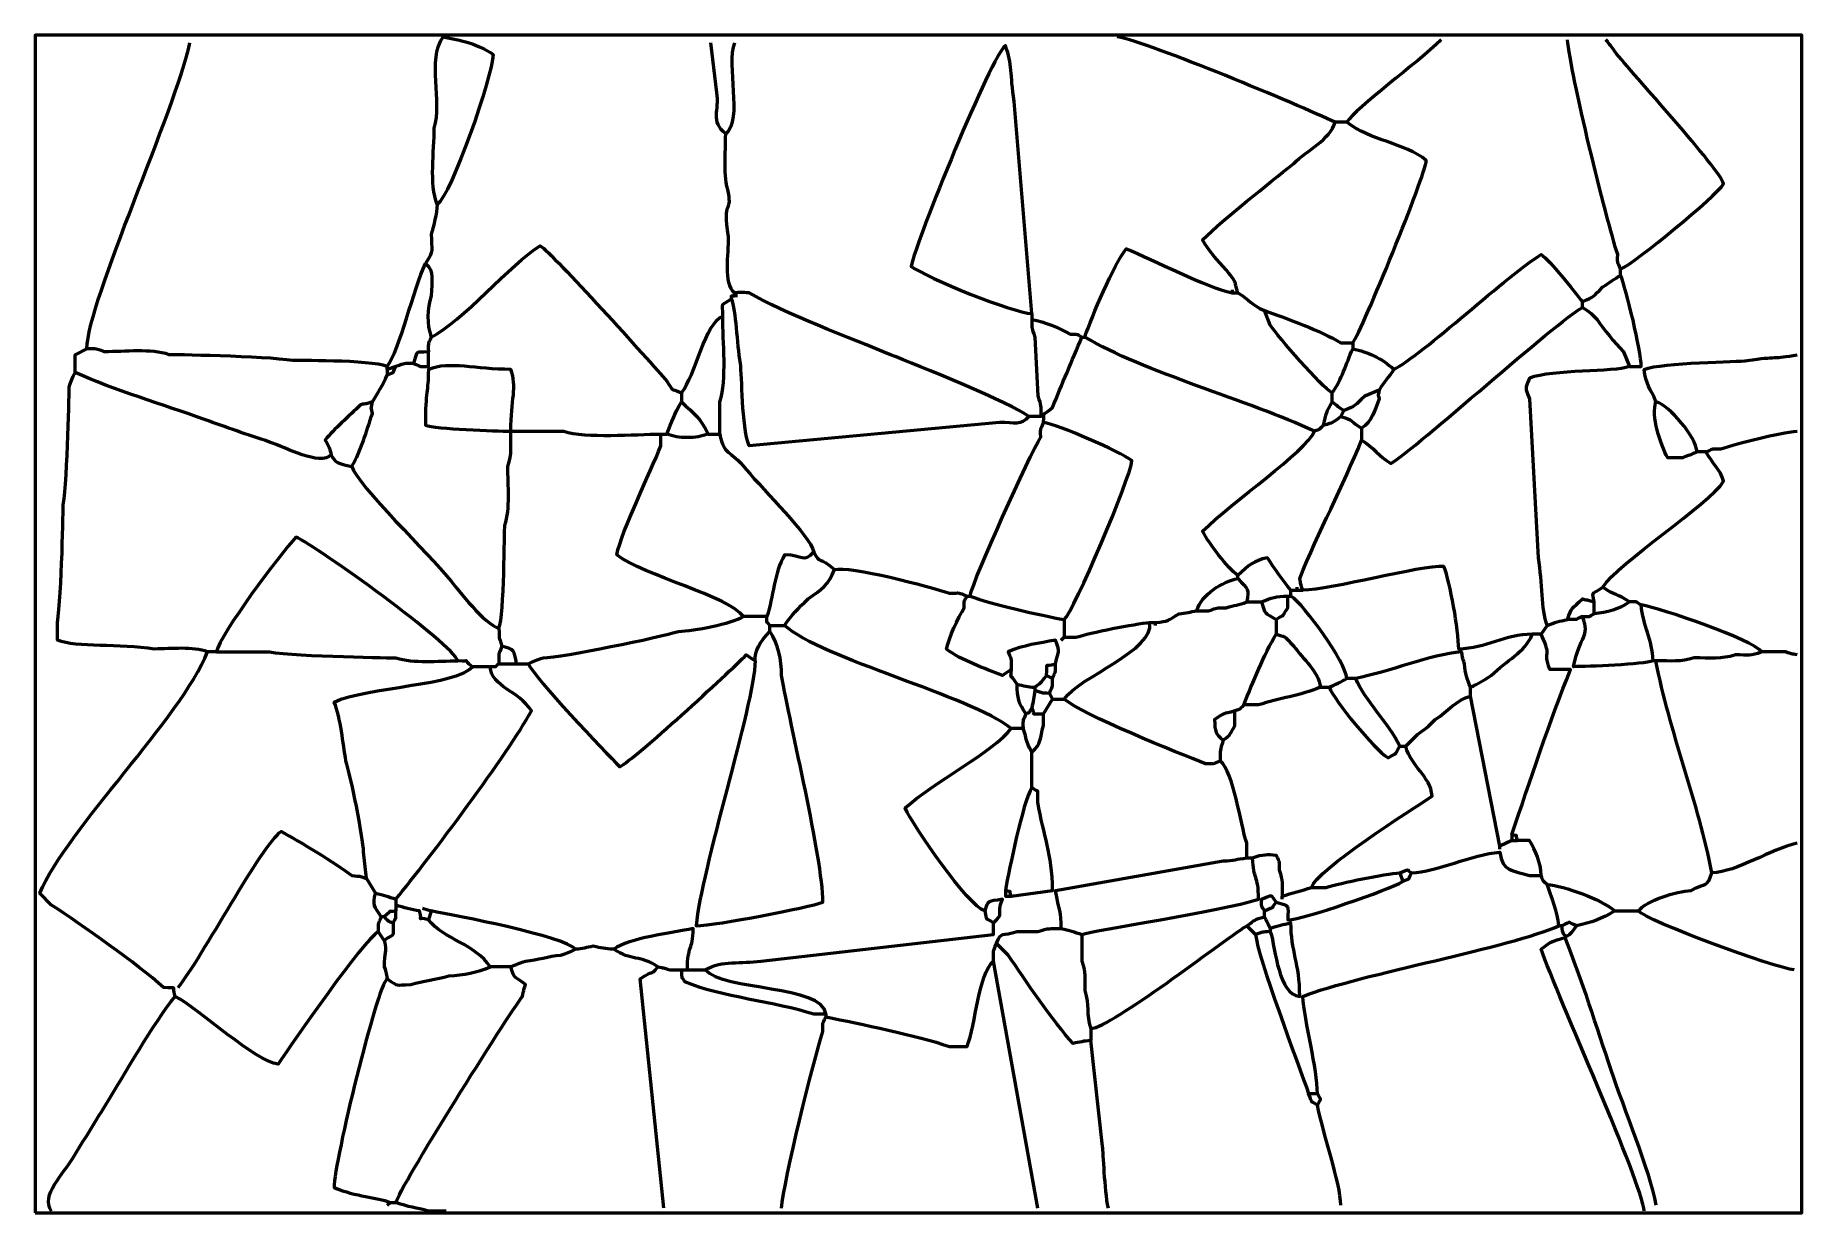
# Model space of a CAD drawing. Header units: centimetres. Extents: x -30 to 30, y -20 to 20.
import ezdxf

# ---------------------------------------------------------------- set-up
doc = ezdxf.new("R2010")
doc.units = ezdxf.units.CM
doc.header["$MEASUREMENT"] = 0
doc.layers.add('Layer 1', color=7, linetype='Continuous')

msp = doc.modelspace()

# ---------------------------------------------------------------- linework, layer by layer
at = {"layer": 'Layer 1', "lineweight": 53}
msp.add_lwpolyline([(-30, -19.99999), (30, -19.99999), (30, 19.99999), (-30, 19.99999), (-30, -19.99999)], close=True, dxfattribs=at)
at = {"layer": 'Layer 1', "color": 5, "lineweight": 53}
for points, knots in [([(-16.34999, 14.24999), (-16.62327, 14.95395), (-16.44999, 16.05705), (-16.44999, 16.84999), (-16.44999, 16.84999), (-16.16055, 17.74265), (-16.70143, 19.17599), (-16.15, 19.94999), (-16.15, 19.94999), (-15.5634, 19.83915), (-14.93587, 19.70672), (-14.45001, 19.34998), (-14.45001, 19.34998), (-14.46588, 18.62074), (-15.87172, 14.56696), (-16.34999, 14.24999), (-16.34999, 14.24999), (-16.37402, 13.93716), (-16.45773, 13.53459), (-16.55, 13.24999), (-16.55, 13.24999), (-16.55, 12.6881), (-16.43948, 12.68586), (-16.75001, 12.24998), (-16.75001, 12.24998), (-16.4244, 11.97037), (-16.55, 11.67047), (-16.55, 11.15), (-16.55, 11.15), (-16.69048, 10.71669), (-16.71781, 10.18228), (-16.55, 9.74999), (-16.55, 9.74999), (-15.51734, 10.25269), (-13.84793, 12.23944), (-12.84999, 12.84999), (-12.84999, 12.84999), (-12.44415, 12.60168), (-9.10426, 8.89662), (-8.55, 8.24998), (-8.55, 8.24998), (-8.26569, 7.86161), (-8.50213, 8.04544), (-8.05, 7.84999), (-8.05, 7.84999), (-7.5801, 8.44538), (-7.23753, 10.26255), (-6.65, 10.44998), (-6.65, 10.44998), (-6.63826, 10.98822), (-6.75675, 10.77392), (-6.35, 11.04999), (-6.35, 11.04999), (-6.35, 11.18333), (-6.38334, 11.15), (-6.25, 11.15), (-6.25, 11.15), (-6.25, 11.15), (-6.25, 11.25), (-6.25, 11.25), (-6.25, 11.25), (-6.62006, 11.56777), (-6.45001, 12.58881), (-6.45001, 13.14998), (-6.45001, 13.14998), (-6.66201, 14.49117), (-6.33541, 13.92503), (-6.45001, 14.64999), (-6.45001, 14.64999), (-6.63852, 15.23141), (-6.54999, 15.9992), (-6.54999, 16.65)], [0, 0, 0, 0, 0.05263158, 0.05263158, 0.05263158, 0.05263158, 0.10526316, 0.10526316, 0.10526316, 0.10526316, 0.15789474, 0.15789474, 0.15789474, 0.15789474, 0.21052632, 0.21052632, 0.21052632, 0.21052632, 0.26315789, 0.26315789, 0.26315789, 0.26315789, 0.31578947, 0.31578947, 0.31578947, 0.31578947, 0.36842105, 0.36842105, 0.36842105, 0.36842105, 0.42105263, 0.42105263, 0.42105263, 0.42105263, 0.47368421, 0.47368421, 0.47368421, 0.47368421, 0.52631579, 0.52631579, 0.52631579, 0.52631579, 0.57894737, 0.57894737, 0.57894737, 0.57894737, 0.63157895, 0.63157895, 0.63157895, 0.63157895, 0.68421053, 0.68421053, 0.68421053, 0.68421053, 0.73684211, 0.73684211, 0.73684211, 0.73684211, 0.78947368, 0.78947368, 0.78947368, 0.78947368, 0.84210526, 0.84210526, 0.84210526, 0.84210526, 0.89473684, 0.89473684, 0.89473684, 0.89473684, 1, 1, 1, 1]), ([(3.84999, 10.54999), (3.84999, 10.54999), (3.25001, 17.74999), (3.25001, 17.74999), (3.25001, 17.74999), (3.09838, 18.70912), (3.20771, 18.98609), (2.94999, 19.65), (2.94999, 19.65), (2.48993, 19.3377), (-0.08538, 13.02123), (-0.24999, 12.15), (-0.24999, 12.15), (0.27604, 11.76375), (3.21299, 10.56388), (3.84999, 10.54999), (3.84999, 10.54999), (3.84999, 10.54999), (3.84999, 10.35), (3.84999, 10.35), (3.84999, 10.35), (4.28828, 10.26717), (4.7683, 10.07028), (5.14999, 9.85), (5.14999, 9.85), (5.53621, 9.85), (5.34626, 9.83084), (5.55001, 9.74999), (5.55001, 9.74999), (5.55001, 9.74999), (5.64999, 9.74999), (5.64999, 9.74999), (5.64999, 9.74999), (5.87835, 10.40987), (6.64161, 12.23258), (7.04999, 12.74998), (7.04999, 12.74998), (7.98452, 12.37519), (9.78888, 11.43148), (10.64999, 11.25), (10.64999, 11.25), (10.64999, 11.25), (10.85001, 11.25), (10.85001, 11.25), (10.85001, 11.25), (11.26987, 10.9931), (11.27234, 10.85196), (11.75001, 10.64999), (11.75001, 10.64999), (12.5267, 10.38124), (13.65472, 9.96642), (14.35, 9.55001), (14.35, 9.55001), (14.35, 9.55001), (14.75, 9.55001), (14.75, 9.55001), (14.75, 9.55001), (14.75, 9.55001), (14.75, 9.35), (14.75, 9.35), (14.75, 9.35), (15.27866, 9.23859), (15.73081, 9.03697), (16.15, 8.65001), (16.15, 8.65001), (15.97865, 8.39645), (15.80862, 8.20928), (15.65, 7.94999), (15.65, 7.94999), (15.65, 7.94999), (15.15617, 7.73671), (15.15617, 7.73671), (15.15617, 7.73671), (14.7839, 7.39188), (14.8853, 7.43406), (14.45001, 7.25001), (14.45001, 7.25001), (14.45001, 7.25001), (14.35, 7.04999), (14.35, 7.04999), (14.35, 7.04999), (14.78197, 6.92578), (14.66456, 6.88581), (15.04999, 6.65), (15.04999, 6.65), (15.04999, 6.65), (15.04999, 6.25), (15.04999, 6.25), (15.04999, 6.25), (15.47068, 5.99261), (15.62931, 5.70739), (16.05, 5.45), (16.05, 5.45), (16.8901, 5.95673), (21.69137, 10.29065), (22.55001, 10.75), (22.55001, 10.75), (22.55001, 10.75), (22.55001, 10.94998), (22.55001, 10.94998), (22.55001, 10.94998), (22.9853, 11.13407), (22.8839, 11.09189), (23.25, 11.44999), (23.25, 11.44999), (23.45837, 11.59081), (23.63554, 11.72345), (23.85001, 11.84998), (23.85001, 11.84998), (23.85001, 11.84998), (23.85001, 12.05), (23.85001, 12.05), (23.85001, 12.05), (23.72987, 12.35268), (23.75, 12.15071), (23.75, 12.55), (23.75, 12.55), (23.3606, 13.7509), (22.13808, 18.70362), (22.05001, 19.84998)], [0, 0, 0, 0, 0.03225806, 0.03225806, 0.03225806, 0.03225806, 0.06451613, 0.06451613, 0.06451613, 0.06451613, 0.09677419, 0.09677419, 0.09677419, 0.09677419, 0.12903226, 0.12903226, 0.12903226, 0.12903226, 0.16129032, 0.16129032, 0.16129032, 0.16129032, 0.19354839, 0.19354839, 0.19354839, 0.19354839, 0.22580645, 0.22580645, 0.22580645, 0.22580645, 0.25806452, 0.25806452, 0.25806452, 0.25806452, 0.29032258, 0.29032258, 0.29032258, 0.29032258, 0.32258065, 0.32258065, 0.32258065, 0.32258065, 0.35483871, 0.35483871, 0.35483871, 0.35483871, 0.38709677, 0.38709677, 0.38709677, 0.38709677, 0.41935484, 0.41935484, 0.41935484, 0.41935484, 0.4516129, 0.4516129, 0.4516129, 0.4516129, 0.48387097, 0.48387097, 0.48387097, 0.48387097, 0.51612903, 0.51612903, 0.51612903, 0.51612903, 0.5483871, 0.5483871, 0.5483871, 0.5483871, 0.58064516, 0.58064516, 0.58064516, 0.58064516, 0.61290323, 0.61290323, 0.61290323, 0.61290323, 0.64516129, 0.64516129, 0.64516129, 0.64516129, 0.67741935, 0.67741935, 0.67741935, 0.67741935, 0.70967742, 0.70967742, 0.70967742, 0.70967742, 0.74193548, 0.74193548, 0.74193548, 0.74193548, 0.77419355, 0.77419355, 0.77419355, 0.77419355, 0.80645161, 0.80645161, 0.80645161, 0.80645161, 0.83870968, 0.83870968, 0.83870968, 0.83870968, 0.87096774, 0.87096774, 0.87096774, 0.87096774, 0.90322581, 0.90322581, 0.90322581, 0.90322581, 0.93548387, 0.93548387, 0.93548387, 0.93548387, 1, 1, 1, 1]), ([(17.74999, 19.84998), (16.95252, 19.05251), (14.86242, 17.54952), (14.55001, 17.05), (14.55001, 17.05), (14.55001, 17.05), (14.14999, 17.05), (14.14999, 17.05), (14.14999, 17.05), (12.86703, 17.64658), (7.92, 19.72891), (6.75, 19.94999)], [0, 0, 0, 0, 0.25, 0.25, 0.25, 0.25, 0.5, 0.5, 0.5, 0.5, 1, 1, 1, 1]), ([(23.85001, 12.05), (24.37212, 12.30415), (27.08326, 14.52354), (27.35, 14.94998), (27.35, 14.94998), (27.19642, 15.48403), (24.24867, 18.70583), (23.64999, 19.44998), (23.64999, 19.44998), (23.52884, 19.6392), (23.49616, 19.66882), (23.35, 19.84998)], [0, 0, 0, 0, 0.25, 0.25, 0.25, 0.25, 0.5, 0.5, 0.5, 0.5, 1, 1, 1, 1]), ([(-19.94999, 5.75), (-19.82277, 5.48428), (-19.72537, 5.45017), (-19.25, 5.35), (-19.25, 5.35), (-18.92648, 5.91058), (-18.76037, 6.54208), (-18.55001, 7.15), (-18.55001, 7.15), (-18.61277, 7.51624), (-18.60177, 7.17543), (-18.55001, 7.55), (-18.55001, 7.55), (-18.78495, 7.4655), (-18.73775, 7.49449), (-18.95001, 7.44999), (-18.95001, 7.44999), (-19.3415, 7.0585), (-19.87008, 6.62108), (-20.15, 6.25), (-20.15, 6.25), (-19.99276, 5.95029), (-20.0308, 6.05407), (-19.94999, 5.75), (-19.94999, 5.75), (-20.32841, 5.35105), (-21.4941, 5.99616), (-22.05001, 6.18319), (-22.05001, 6.18319), (-22.77191, 6.42612), (-23.54763, 6.68965), (-24.25, 6.94712), (-24.25, 6.94712), (-25.62705, 7.45189), (-27.36313, 7.95158), (-28.65, 8.55), (-28.65, 8.55), (-28.65, 8.55), (-28.65, 9.14998), (-28.65, 9.14998), (-28.65, 9.14998), (-28.65, 9.14998), (-28.25, 9.35), (-28.25, 9.35), (-28.25, 9.35), (-28.21448, 10.97941), (-25.22725, 17.48535), (-24.75001, 19.75)], [0, 0, 0, 0, 0.07692308, 0.07692308, 0.07692308, 0.07692308, 0.15384615, 0.15384615, 0.15384615, 0.15384615, 0.23076923, 0.23076923, 0.23076923, 0.23076923, 0.30769231, 0.30769231, 0.30769231, 0.30769231, 0.38461538, 0.38461538, 0.38461538, 0.38461538, 0.46153846, 0.46153846, 0.46153846, 0.46153846, 0.53846154, 0.53846154, 0.53846154, 0.53846154, 0.61538462, 0.61538462, 0.61538462, 0.61538462, 0.69230769, 0.69230769, 0.69230769, 0.69230769, 0.76923077, 0.76923077, 0.76923077, 0.76923077, 0.84615385, 0.84615385, 0.84615385, 0.84615385, 1, 1, 1, 1]), ([(-6.25, 19.75), (-6.55124, 18.97396), (-5.95639, 17.15976), (-6.54999, 16.65), (-6.54999, 16.65), (-7.0755, 17.0879), (-6.75587, 17.45445), (-6.85001, 18.04998), (-6.85001, 18.04998), (-6.85001, 18.04998), (-7.04999, 19.75), (-7.04999, 19.75)], [0, 0, 0, 0, 0.25, 0.25, 0.25, 0.25, 0.5, 0.5, 0.5, 0.5, 1, 1, 1, 1]), ([(10.85001, 11.25), (10.67165, 11.74578), (10.92493, 11.44528), (10.35, 12.15), (10.35, 12.15), (10.02186, 12.48546), (9.872, 12.67373), (9.64999, 13.05), (9.64999, 13.05), (10.41591, 13.8159), (11.85506, 14.91985), (12.75001, 15.65), (12.75001, 15.65), (13.21195, 16.10187), (13.97467, 16.44021), (14.14999, 17.05)], [0, 0, 0, 0, 0.2, 0.2, 0.2, 0.2, 0.4, 0.4, 0.4, 0.4, 0.6, 0.6, 0.6, 0.6, 1, 1, 1, 1]), ([(14.75, 9.55001), (15.0878, 10.01007), (17.20979, 15.22653), (17.24999, 15.75), (17.24999, 15.75), (16.48934, 16.35035), (15.354, 16.41541), (14.55001, 17.05)], [0, 0, 0, 0, 0.33333333, 0.33333333, 0.33333333, 0.33333333, 1, 1, 1, 1]), ([(-16.55, 9.74999), (-16.67013, 9.44728), (-16.65, 9.64928), (-16.65, 9.24999), (-16.65, 9.24999), (-17.12849, 9.20282), (-17.00487, 9.34365), (-17.15001, 8.84999), (-17.15001, 8.84999), (-17.5432, 8.84143), (-17.39688, 8.86448), (-17.74999, 8.74999), (-17.74999, 8.74999), (-17.74999, 8.74999), (-18.05001, 8.65001), (-18.05001, 8.65001), (-18.05001, 8.65001), (-18.05001, 8.65001), (-18.05001, 8.74999), (-18.05001, 8.74999), (-18.05001, 8.74999), (-17.61208, 9.32613), (-17.16086, 11.36645), (-16.75001, 12.24998)], [0, 0, 0, 0, 0.14285714, 0.14285714, 0.14285714, 0.14285714, 0.28571429, 0.28571429, 0.28571429, 0.28571429, 0.42857143, 0.42857143, 0.42857143, 0.42857143, 0.57142857, 0.57142857, 0.57142857, 0.57142857, 0.71428571, 0.71428571, 0.71428571, 0.71428571, 1, 1, 1, 1]), ([(16.15, 8.65001), (17.05077, 9.0885), (20.12667, 11.94619), (21.15001, 12.55), (21.15001, 12.55), (21.4496, 12.35143), (22.25393, 11.31503), (22.55001, 10.94998)], [0, 0, 0, 0, 0.33333333, 0.33333333, 0.33333333, 0.33333333, 1, 1, 1, 1]), ([(22.55001, 10.75), (22.82809, 10.58227), (22.79654, 10.60345), (23.05001, 10.35), (23.05001, 10.35), (23.29884, 9.98175), (23.62176, 9.58556), (23.95001, 9.24999), (23.95001, 9.24999), (23.95001, 9.24999), (24.15, 8.74999), (24.15, 8.74999), (24.15, 8.74999), (24.15, 8.74999), (24.54999, 8.74999), (24.54999, 8.74999), (24.54999, 8.74999), (24.54999, 9.26164), (24.03987, 11.38689), (23.85001, 11.84998)], [0, 0, 0, 0, 0.16666667, 0.16666667, 0.16666667, 0.16666667, 0.33333333, 0.33333333, 0.33333333, 0.33333333, 0.5, 0.5, 0.5, 0.5, 0.66666667, 0.66666667, 0.66666667, 0.66666667, 1, 1, 1, 1]), ([(3.75001, 7.04999), (3.47176, 6.72599), (3.26801, 6.85001), (2.75, 6.85001), (2.75, 6.85001), (2.75, 6.85001), (-5.75, 6.04999), (-5.75, 6.04999), (-5.75, 6.04999), (-6.0192, 6.72835), (-5.98519, 8.43996), (-6.04999, 8.84999), (-6.04999, 8.84999), (-6.16076, 9.55069), (-6.1882, 10.63316), (-6.35, 11.04999)], [0, 0, 0, 0, 0.2, 0.2, 0.2, 0.2, 0.4, 0.4, 0.4, 0.4, 0.6, 0.6, 0.6, 0.6, 1, 1, 1, 1]), ([(3.84999, 10.35), (3.85858, 9.95678), (3.8355, 10.10311), (3.94999, 9.74999), (3.94999, 9.74999), (3.94999, 9.74999), (4.05, 7.75001), (4.05, 7.75001), (4.05, 7.75001), (4.17016, 7.37941), (4.15001, 7.46385), (4.15001, 7.04999), (4.15001, 7.04999), (4.15001, 7.04999), (3.75001, 7.04999), (3.75001, 7.04999), (3.75001, 7.04999), (3.18297, 7.49753), (-0.08357, 8.79815), (-0.95, 9.14998), (-0.95, 9.14998), (-2.22075, 9.666), (-4.65389, 10.5935), (-5.75, 11.25), (-5.75, 11.25), (-6.01217, 11.27058), (-6.08644, 11.26046), (-6.25, 11.25)], [0, 0, 0, 0, 0.125, 0.125, 0.125, 0.125, 0.25, 0.25, 0.25, 0.25, 0.375, 0.375, 0.375, 0.375, 0.5, 0.5, 0.5, 0.5, 0.625, 0.625, 0.625, 0.625, 0.75, 0.75, 0.75, 0.75, 1, 1, 1, 1]), ([(-8.05, 7.84999), (-8.05, 7.84999), (-8.05, 7.55), (-8.05, 7.55), (-8.05, 7.55), (-7.62463, 7.12463), (-7.37153, 6.97385), (-7.15, 6.44998), (-7.15, 6.44998), (-7.15, 6.44998), (-6.75, 6.44998), (-6.75, 6.44998), (-6.75, 6.44998), (-6.75, 6.44998), (-6.75, 7.55), (-6.75, 7.55), (-6.75, 7.55), (-6.50058, 8.31921), (-6.65, 9.58173), (-6.65, 10.44998)], [0, 0, 0, 0, 0.16666667, 0.16666667, 0.16666667, 0.16666667, 0.33333333, 0.33333333, 0.33333333, 0.33333333, 0.5, 0.5, 0.5, 0.5, 0.66666667, 0.66666667, 0.66666667, 0.66666667, 1, 1, 1, 1]), ([(14.45001, 7.25001), (14.26856, 7.36557), (14.22528, 7.40208), (14.05001, 7.55), (14.05001, 7.55), (14.05001, 7.55), (14.05001, 7.84999), (14.05001, 7.84999), (14.05001, 7.84999), (13.70194, 8.06295), (12.20582, 9.75736), (11.94999, 10.14999), (11.94999, 10.14999), (11.94999, 10.14999), (11.75001, 10.64999), (11.75001, 10.64999)], [0, 0, 0, 0, 0.2, 0.2, 0.2, 0.2, 0.4, 0.4, 0.4, 0.4, 0.6, 0.6, 0.6, 0.6, 1, 1, 1, 1]), ([(-19.25, 5.35), (-19.0751, 4.7418), (-16.55754, 2.28634), (-15.94999, 1.55001), (-15.94999, 1.55001), (-15.58786, 1.1111), (-14.75428, -0.00499), (-14.24999, -0.15001), (-14.24999, -0.15001), (-14.24143, -0.5432), (-14.26448, -0.39688), (-14.14999, -0.74999), (-14.14999, -0.74999), (-14.28282, -1.09213), (-14.24999, -0.93892), (-14.24999, -1.35), (-14.24999, -1.35), (-14.24999, -1.35), (-13.65001, -1.35), (-13.65001, -1.35), (-13.65001, -1.35), (-13.65001, -1.35), (-13.24999, -1.35), (-13.24999, -1.35), (-13.24999, -1.35), (-13.04473, -1.83541), (-10.66431, -4.33571), (-10.14999, -4.85), (-10.14999, -4.85), (-9.64936, -4.6063), (-6.44916, -1.64917), (-5.85, -1.05001), (-5.85, -1.05001), (-5.8229, -1.0741), (-5.60393, -1.21493), (-5.55001, -1.24999), (-5.55001, -1.24999), (-5.58309, -2.7688), (-7.40863, -8.40997), (-7.55, -10.25), (-7.55, -10.25), (-6.88235, -10.25), (-3.71991, -9.63241), (-3.25001, -9.45), (-3.25001, -9.45), (-3.25001, -7.942), (-4.36578, -3.42916), (-4.65001, -1.75), (-4.65001, -1.75), (-4.66143, -1.22462), (-4.75535, -0.66356), (-5.05001, -0.24999), (-5.05001, -0.24999), (-5.05001, -0.24999), (-5.05001, -0.05), (-5.05001, -0.05), (-5.05001, -0.05), (-5.05001, -0.05), (-4.55, -0.05), (-4.55, -0.05), (-4.55, -0.05), (-4.31875, 0.32797), (-4.07974, 0.52027), (-3.75001, 0.85), (-3.75001, 0.85), (-3.27994, 1.16765), (-3.06947, 1.33095), (-2.85001, 1.85), (-2.85001, 1.85), (-2.35602, 1.99939), (0.39611, 1.26201), (1.05001, 1.05001), (1.05001, 1.05001), (1.46109, 1.05001), (1.30785, 1.08281), (1.64999, 0.95), (1.64999, 0.95), (1.64999, 0.95), (1.75, 0.95), (1.75, 0.95), (1.75, 0.95), (2.41926, 0.67561), (4.18042, 0.2954), (4.95, 0.15001), (4.95, 0.15001), (5.26462, 0.41216), (7.20564, 4.97251), (7.25001, 5.55001), (7.25001, 5.55001), (6.84136, 5.87251), (4.76294, 6.75306), (4.25001, 6.85001), (4.25001, 6.85001), (4.3003, 7.32093), (4.12495, 6.96753), (4.55, 7.34998), (4.55, 7.34998), (4.86751, 8.14164), (5.22201, 8.95), (5.55001, 9.74999)], [0, 0, 0, 0, 0.03846154, 0.03846154, 0.03846154, 0.03846154, 0.07692308, 0.07692308, 0.07692308, 0.07692308, 0.11538462, 0.11538462, 0.11538462, 0.11538462, 0.15384615, 0.15384615, 0.15384615, 0.15384615, 0.19230769, 0.19230769, 0.19230769, 0.19230769, 0.23076923, 0.23076923, 0.23076923, 0.23076923, 0.26923077, 0.26923077, 0.26923077, 0.26923077, 0.30769231, 0.30769231, 0.30769231, 0.30769231, 0.34615385, 0.34615385, 0.34615385, 0.34615385, 0.38461538, 0.38461538, 0.38461538, 0.38461538, 0.42307692, 0.42307692, 0.42307692, 0.42307692, 0.46153846, 0.46153846, 0.46153846, 0.46153846, 0.5, 0.5, 0.5, 0.5, 0.53846154, 0.53846154, 0.53846154, 0.53846154, 0.57692308, 0.57692308, 0.57692308, 0.57692308, 0.61538462, 0.61538462, 0.61538462, 0.61538462, 0.65384615, 0.65384615, 0.65384615, 0.65384615, 0.69230769, 0.69230769, 0.69230769, 0.69230769, 0.73076923, 0.73076923, 0.73076923, 0.73076923, 0.76923077, 0.76923077, 0.76923077, 0.76923077, 0.80769231, 0.80769231, 0.80769231, 0.80769231, 0.84615385, 0.84615385, 0.84615385, 0.84615385, 0.88461538, 0.88461538, 0.88461538, 0.88461538, 0.92307692, 0.92307692, 0.92307692, 0.92307692, 1, 1, 1, 1]), ([(14.05001, 7.55), (13.85014, 7.20369), (13.8259, 7.15173), (13.74999, 6.75), (13.74999, 6.75), (13.55539, 6.55538), (13.64879, 6.62505), (13.45, 6.54999), (13.45, 6.54999), (11.20896, 7.59212), (7.62857, 8.56497), (5.64999, 9.74999)], [0, 0, 0, 0, 0.25, 0.25, 0.25, 0.25, 0.5, 0.5, 0.5, 0.5, 1, 1, 1, 1]), ([(-18.05001, 8.74999), (-18.6393, 8.97877), (-21.22271, 8.94569), (-21.25001, 8.95), (-21.25001, 8.95), (-22.23363, 9.10548), (-25.44475, 9.14916), (-25.44999, 9.14998), (-25.44999, 9.14998), (-26.08496, 9.35586), (-26.94232, 9.24999), (-27.64999, 9.24999), (-27.64999, 9.24999), (-28.0031, 9.36448), (-27.85678, 9.34144), (-28.25, 9.35)], [0, 0, 0, 0, 0.2, 0.2, 0.2, 0.2, 0.4, 0.4, 0.4, 0.4, 0.6, 0.6, 0.6, 0.6, 1, 1, 1, 1]), ([(-17.15001, 8.84999), (-16.8473, 8.72986), (-17.04929, 8.74999), (-16.65, 8.74999), (-16.65, 8.74999), (-16.65, 8.74999), (-16.65, 9.24999), (-16.65, 9.24999)], [0, 0, 0, 0, 0.33333333, 0.33333333, 0.33333333, 0.33333333, 1, 1, 1, 1]), ([(24.15, 8.74999), (23.61314, 8.54158), (21.55213, 8.66138), (20.75001, 8.34999), (20.75001, 8.34999), (20.58693, 7.92992), (20.60947, 8.08345), (20.75001, 7.65), (20.75001, 7.65), (20.75001, 7.65), (21.05, 2.25), (21.05, 2.25), (21.05, 2.25), (21.18728, 1.38158), (21.13209, 0.51131), (21.34999, -0.05), (21.34999, -0.05), (21.61826, 0.05998), (21.7554, 0.09434), (22.05001, 0.15001), (22.05001, 0.15001), (22.1768, 0.59097), (22.19866, 0.49867), (22.55001, 0.85), (22.55001, 0.85), (22.76482, 0.80495), (22.72199, 0.82556), (22.95001, 0.74999), (22.95001, 0.74999), (22.89827, 1.11957), (22.80025, 0.96256), (23.25, 1.24999), (23.25, 1.24999), (23.76267, 2.08794), (26.85204, 4.05383), (27.35, 4.85), (27.35, 4.85), (27.23276, 5.25765), (26.97228, 5.4345), (26.74999, 5.85), (26.74999, 5.85), (26.74999, 5.85), (26.45, 5.85), (26.45, 5.85), (26.45, 5.85), (26.40028, 6.35423), (25.5284, 7.41243), (25.05, 7.55), (25.05, 7.55), (24.87465, 7.98724), (24.68759, 8.16066), (24.65, 8.65001), (24.65, 8.65001), (25.2853, 8.89662), (27.85712, 8.90371), (28.15, 8.95), (28.15, 8.95), (29.17979, 9.11276), (29.02318, 8.99028), (29.84999, 9.14998)], [0, 0, 0, 0, 0.0625, 0.0625, 0.0625, 0.0625, 0.125, 0.125, 0.125, 0.125, 0.1875, 0.1875, 0.1875, 0.1875, 0.25, 0.25, 0.25, 0.25, 0.3125, 0.3125, 0.3125, 0.3125, 0.375, 0.375, 0.375, 0.375, 0.4375, 0.4375, 0.4375, 0.4375, 0.5, 0.5, 0.5, 0.5, 0.5625, 0.5625, 0.5625, 0.5625, 0.625, 0.625, 0.625, 0.625, 0.6875, 0.6875, 0.6875, 0.6875, 0.75, 0.75, 0.75, 0.75, 0.8125, 0.8125, 0.8125, 0.8125, 0.875, 0.875, 0.875, 0.875, 1, 1, 1, 1]), ([(-23.85001, -0.95), (-23.85001, -0.95), (-22.05001, -0.95), (-22.05001, -0.95), (-22.05001, -0.95), (-21.06553, -1.10563), (-17.76748, -1.14724), (-17.74999, -1.14999), (-17.74999, -1.14999), (-17.14182, -1.34719), (-16.32924, -1.24999), (-15.65, -1.24999), (-15.65, -1.24999), (-15.80902, -0.69701), (-20.42547, 2.64362), (-21.15001, 2.94999), (-21.15001, 2.94999), (-21.68315, 2.37249), (-23.72355, -0.34999), (-23.85001, -0.95), (-23.85001, -0.95), (-23.85001, -0.95), (-24.15, -0.95), (-24.15, -0.95), (-24.15, -0.95), (-24.65564, -0.7537), (-25.3725, -0.85), (-25.95, -0.85), (-25.95, -0.85), (-27.15815, -0.65903), (-28.57944, -0.81028), (-29.25001, -0.55001), (-29.25001, -0.55001), (-29.25001, -0.55001), (-29.25001, 0.05), (-29.25001, 0.05), (-29.25001, 0.05), (-29.09986, 0.99989), (-29.05042, 4.04728), (-29.05, 4.05), (-29.05, 4.05), (-28.90211, 4.98566), (-28.85066, 8.04592), (-28.85001, 8.05), (-28.85001, 8.05), (-28.78019, 8.26058), (-28.7417, 8.35282), (-28.65, 8.55)], [0, 0, 0, 0, 0.07692308, 0.07692308, 0.07692308, 0.07692308, 0.15384615, 0.15384615, 0.15384615, 0.15384615, 0.23076923, 0.23076923, 0.23076923, 0.23076923, 0.30769231, 0.30769231, 0.30769231, 0.30769231, 0.38461538, 0.38461538, 0.38461538, 0.38461538, 0.46153846, 0.46153846, 0.46153846, 0.46153846, 0.53846154, 0.53846154, 0.53846154, 0.53846154, 0.61538462, 0.61538462, 0.61538462, 0.61538462, 0.69230769, 0.69230769, 0.69230769, 0.69230769, 0.76923077, 0.76923077, 0.76923077, 0.76923077, 0.84615385, 0.84615385, 0.84615385, 0.84615385, 1, 1, 1, 1]), ([(-18.05001, 8.65001), (-18.05001, 8.65001), (-18.05001, 8.45), (-18.05001, 8.45), (-18.05001, 8.45), (-17.76082, 8.60012), (-17.90011, 8.4608), (-17.74999, 8.74999)], [0, 0, 0, 0, 0.33333333, 0.33333333, 0.33333333, 0.33333333, 1, 1, 1, 1]), ([(-13.85, 6.54999), (-13.85, 7.62443), (-13.61696, 8.04966), (-13.85, 8.65001), (-13.85, 8.65001), (-15.02672, 8.65001), (-15.92241, 8.93245), (-16.65, 8.65001), (-16.65, 8.65001), (-16.65, 7.82626), (-16.75001, 7.9812), (-16.75001, 6.75), (-16.75001, 6.75), (-16.42885, 6.62533), (-14.34603, 6.54999), (-13.85, 6.54999), (-13.85, 6.54999), (-13.85, 6.54999), (-12.05, 6.54999), (-12.05, 6.54999), (-12.05, 6.54999), (-11.30443, 6.30825), (-9.63675, 6.44998), (-8.74999, 6.44998), (-8.74999, 6.44998), (-8.74999, 6.44998), (-8.55, 6.44998), (-8.55, 6.44998), (-8.55, 6.44998), (-8.38378, 6.86446), (-8.28556, 7.15669), (-8.05, 7.55)], [0, 0, 0, 0, 0.11111111, 0.11111111, 0.11111111, 0.11111111, 0.22222222, 0.22222222, 0.22222222, 0.22222222, 0.33333333, 0.33333333, 0.33333333, 0.33333333, 0.44444444, 0.44444444, 0.44444444, 0.44444444, 0.55555556, 0.55555556, 0.55555556, 0.55555556, 0.66666667, 0.66666667, 0.66666667, 0.66666667, 0.77777778, 0.77777778, 0.77777778, 0.77777778, 1, 1, 1, 1]), ([(15.65, 7.94999), (15.60093, 7.69159), (15.60297, 7.85058), (15.65, 7.65), (15.65, 7.65), (15.4785, 7.22237), (15.412, 6.8957), (15.04999, 6.65)], [0, 0, 0, 0, 0.33333333, 0.33333333, 0.33333333, 0.33333333, 1, 1, 1, 1]), ([(26.45, 5.85), (26.25146, 5.75561), (26.16186, 5.72023), (25.95, 5.64999), (25.95, 5.64999), (25.95, 5.64999), (25.44999, 5.64999), (25.44999, 5.64999), (25.44999, 5.64999), (25.19848, 6.08582), (24.88142, 7.08988), (25.05, 7.55)], [0, 0, 0, 0, 0.25, 0.25, 0.25, 0.25, 0.5, 0.5, 0.5, 0.5, 1, 1, 1, 1]), ([(1.75, 0.95), (1.87841, 1.55925), (3.76798, 5.71218), (4.15001, 6.35), (4.15001, 6.35), (4.15001, 6.75187), (4.13269, 6.54783), (4.25001, 6.85001)], [0, 0, 0, 0, 0.33333333, 0.33333333, 0.33333333, 0.33333333, 1, 1, 1, 1]), ([(-14.24999, -0.15001), (-14.06685, 0.32182), (-14.07609, 3.1849), (-14.05001, 3.34999), (-14.05001, 3.34999), (-13.86148, 3.9314), (-13.95, 4.69919), (-13.95, 5.35), (-13.95, 5.35), (-13.80218, 5.80587), (-13.85, 6.0478), (-13.85, 6.54999)], [0, 0, 0, 0, 0.25, 0.25, 0.25, 0.25, 0.5, 0.5, 0.5, 0.5, 1, 1, 1, 1]), ([(-6.75, 6.44998), (-6.5937, 5.70441), (-6.43961, 5.96461), (-5.85, 5.24999), (-5.85, 5.24999), (-5.21836, 4.48444), (-3.72013, 3.04166), (-3.55, 2.44998), (-3.55, 2.44998), (-3.9327, 2.04653), (-3.90682, 2.33598), (-4.55, 2.35001), (-4.55, 2.35001), (-4.9121, 1.72259), (-4.92789, 0.93501), (-5.14999, 0.24999), (-5.14999, 0.24999), (-5.14999, 0.24999), (-5.95001, 0.24999), (-5.95001, 0.24999), (-5.95001, 0.24999), (-6.42235, 0.94592), (-9.35371, 1.64259), (-10.25, 2.35001), (-10.25, 2.35001), (-10.07286, 3.19054), (-9.12223, 5.12187), (-8.74999, 6.04999), (-8.74999, 6.04999), (-8.74999, 6.04999), (-8.74999, 6.44998), (-8.74999, 6.44998)], [0, 0, 0, 0, 0.11111111, 0.11111111, 0.11111111, 0.11111111, 0.22222222, 0.22222222, 0.22222222, 0.22222222, 0.33333333, 0.33333333, 0.33333333, 0.33333333, 0.44444444, 0.44444444, 0.44444444, 0.44444444, 0.55555556, 0.55555556, 0.55555556, 0.55555556, 0.66666667, 0.66666667, 0.66666667, 0.66666667, 0.77777778, 0.77777778, 0.77777778, 0.77777778, 1, 1, 1, 1]), ([(4.95, 0.15001), (4.95, 0.15001), (4.95, -0.45), (4.95, -0.45), (4.95, -0.45), (4.95, -0.45), (5.35, -0.45), (5.35, -0.45), (5.35, -0.45), (5.82358, -0.29645), (7.34275, 0.01103), (7.84999, 0.05), (7.84999, 0.05), (7.84999, 0.05), (8.05, 0.05), (8.05, 0.05), (8.05, 0.05), (8.50031, 0.08459), (8.47996, 0.12838), (8.84999, 0.34999), (8.84999, 0.34999), (9.08742, 0.36825), (9.22768, 0.40799), (9.45, 0.45), (9.45, 0.45), (9.60891, 1.00264), (10.31831, 1.43796), (10.85001, 1.55001), (10.85001, 1.55001), (10.85001, 1.55001), (10.85001, 1.64999), (10.85001, 1.64999), (10.85001, 1.64999), (10.48235, 1.92733), (9.89935, 2.6839), (9.64999, 3.15), (9.64999, 3.15), (10.67018, 4.17019), (13.15086, 5.84257), (13.45, 6.54999)], [0, 0, 0, 0, 0.09090909, 0.09090909, 0.09090909, 0.09090909, 0.18181818, 0.18181818, 0.18181818, 0.18181818, 0.27272727, 0.27272727, 0.27272727, 0.27272727, 0.36363636, 0.36363636, 0.36363636, 0.36363636, 0.45454545, 0.45454545, 0.45454545, 0.45454545, 0.54545455, 0.54545455, 0.54545455, 0.54545455, 0.63636364, 0.63636364, 0.63636364, 0.63636364, 0.72727273, 0.72727273, 0.72727273, 0.72727273, 0.81818182, 0.81818182, 0.81818182, 0.81818182, 1, 1, 1, 1]), ([(10.85001, 1.55001), (11.19444, 1.16787), (11.2394, 1.19872), (11.15, 0.74999), (11.15, 0.74999), (11.15, 0.74999), (11.65, 0.74999), (11.65, 0.74999), (11.65, 0.74999), (12.00396, 0.89512), (12.1364, 0.94099), (12.55, 0.95), (12.55, 0.95), (12.55, 0.95), (12.65001, 0.95), (12.65001, 0.95), (12.65001, 0.95), (12.65001, 0.95), (12.65001, 1.14999), (12.65001, 1.14999), (12.65001, 1.14999), (12.65001, 1.14999), (12.84999, 1.14999), (12.84999, 1.14999), (12.84999, 1.14999), (12.84999, 1.14999), (13.05, 1.14999), (13.05, 1.14999), (13.05, 1.14999), (12.96547, 1.38495), (12.9945, 1.33775), (12.95, 1.55001), (12.95, 1.55001), (13.57966, 3.11998), (14.42299, 4.68663), (15.04999, 6.25)], [0, 0, 0, 0, 0.1, 0.1, 0.1, 0.1, 0.2, 0.2, 0.2, 0.2, 0.3, 0.3, 0.3, 0.3, 0.4, 0.4, 0.4, 0.4, 0.5, 0.5, 0.5, 0.5, 0.6, 0.6, 0.6, 0.6, 0.7, 0.7, 0.7, 0.7, 0.8, 0.8, 0.8, 0.8, 1, 1, 1, 1]), ([(26.74999, 5.85), (27.0527, 5.97011), (26.85071, 5.95001), (27.25, 5.95001), (27.25, 5.95001), (27.86109, 6.14815), (29.21143, 6.50095), (29.84999, 6.54999)], [0, 0, 0, 0, 0.33333333, 0.33333333, 0.33333333, 0.33333333, 1, 1, 1, 1]), ([(12.65001, 1.14999), (12.34866, 1.52155), (12.10388, 1.8618), (11.85001, 2.25), (11.85001, 2.25), (11.37683, 2.15028), (11.21877, 1.99043), (10.85001, 1.64999)], [0, 0, 0, 0, 0.33333333, 0.33333333, 0.33333333, 0.33333333, 1, 1, 1, 1]), ([(21.34999, -0.05), (21.34999, -0.05), (21.15001, -0.34999), (21.15001, -0.34999), (21.15001, -0.34999), (21.15001, -0.34999), (20.84999, -0.34999), (20.84999, -0.34999), (20.84999, -0.34999), (19.91282, -0.34999), (19.28325, -0.82967), (18.35, -0.85), (18.35, -0.85), (18.35, -0.20659), (18.05565, 1.42019), (17.85, 1.95001), (17.85, 1.95001), (17.0381, 2.00307), (14.02016, 1.14999), (13.05, 1.14999)], [0, 0, 0, 0, 0.16666667, 0.16666667, 0.16666667, 0.16666667, 0.33333333, 0.33333333, 0.33333333, 0.33333333, 0.5, 0.5, 0.5, 0.5, 0.66666667, 0.66666667, 0.66666667, 0.66666667, 1, 1, 1, 1]), ([(29.84999, -1.05001), (29.63776, -1.00551), (29.68493, -1.0345), (29.44999, -0.95), (29.44999, -0.95), (29.44999, -0.95), (28.65, -0.95), (28.65, -0.95), (28.65, -0.95), (28.31803, -0.52175), (25.25256, 0.51724), (24.54999, 0.65001), (24.54999, 0.65001), (24.31942, 0.76088), (24.50679, 0.74999), (24.15, 0.74999), (24.15, 0.74999), (23.73396, 1.05548), (23.66604, 0.94453), (23.25, 1.24999)], [0, 0, 0, 0, 0.16666667, 0.16666667, 0.16666667, 0.16666667, 0.33333333, 0.33333333, 0.33333333, 0.33333333, 0.5, 0.5, 0.5, 0.5, 0.66666667, 0.66666667, 0.66666667, 0.66666667, 1, 1, 1, 1]), ([(3.15, -1.55001), (3.13211, -1.94564), (3.05209, -1.566), (3.35001, -2.04999), (3.35001, -2.04999), (3.57233, -2.092), (3.71256, -2.13177), (3.94999, -2.14999), (3.94999, -2.14999), (3.94999, -2.14999), (3.94999, -2.25), (3.94999, -2.25), (3.94999, -2.25), (4.2577, -2.35199), (4.12081, -2.32415), (4.45, -2.35001), (4.45, -2.35001), (4.57013, -2.0473), (4.55, -2.24929), (4.55, -1.85), (4.55, -1.85), (4.55, -1.85), (4.34999, -1.75), (4.34999, -1.75), (4.34999, -1.75), (4.40215, -1.2327), (4.23411, -1.48269), (4.65001, -1.35), (4.65001, -1.35), (4.74361, -0.85453), (4.83846, -1.0355), (4.65001, -0.55001), (4.65001, -0.55001), (4.07662, -0.65835), (3.56097, -0.7124), (3.04999, -0.95), (3.04999, -0.95), (3.18283, -1.29215), (3.15, -1.13893), (3.15, -1.55001), (3.15, -1.55001), (3.13537, -1.56053), (2.85472, -1.7458), (2.85001, -1.75), (2.85001, -1.75), (2.26624, -1.51588), (1.44369, -1.23965), (0.95, -0.85), (0.95, -0.85), (1.03377, -0.45252), (1.33801, 0.19604), (1.55001, 0.55001), (1.55001, 0.55001), (1.55001, 0.9362), (1.56915, 0.74625), (1.64999, 0.95)], [0, 0, 0, 0, 0.06666667, 0.06666667, 0.06666667, 0.06666667, 0.13333333, 0.13333333, 0.13333333, 0.13333333, 0.2, 0.2, 0.2, 0.2, 0.26666667, 0.26666667, 0.26666667, 0.26666667, 0.33333333, 0.33333333, 0.33333333, 0.33333333, 0.4, 0.4, 0.4, 0.4, 0.46666667, 0.46666667, 0.46666667, 0.46666667, 0.53333333, 0.53333333, 0.53333333, 0.53333333, 0.6, 0.6, 0.6, 0.6, 0.66666667, 0.66666667, 0.66666667, 0.66666667, 0.73333333, 0.73333333, 0.73333333, 0.73333333, 0.8, 0.8, 0.8, 0.8, 0.86666667, 0.86666667, 0.86666667, 0.86666667, 1, 1, 1, 1]), ([(9.45, 0.45), (9.45, 0.45), (9.85, 0.45), (9.85, 0.45), (9.85, 0.45), (10.20311, 0.56449), (10.05679, 0.54142), (10.45001, 0.55001), (10.45001, 0.55001), (10.74926, 0.64704), (10.85797, 0.63663), (11.15, 0.74999)], [0, 0, 0, 0, 0.25, 0.25, 0.25, 0.25, 0.5, 0.5, 0.5, 0.5, 1, 1, 1, 1]), ([(11.65, 0.74999), (11.77696, 0.30852), (11.7457, 0.39736), (12.15, 0.15001), (12.15, 0.15001), (12.15, 0.15001), (12.15, -0.34999), (12.15, -0.34999), (12.15, -0.34999), (12.57747, -0.47293), (12.39441, -0.40215), (12.75001, -0.74999), (12.75001, -0.74999), (13.04964, -1.19339), (13.59573, -1.59976), (13.65001, -2.14999), (13.65001, -2.14999), (13.65001, -2.14999), (13.95, -2.14999), (13.95, -2.14999), (13.95, -2.14999), (14.1317, -2.57973), (15.45512, -4.24721), (15.94999, -4.55), (15.94999, -4.55), (16.3175, -4.32834), (16.12937, -4.50275), (16.34999, -4.15001), (16.34999, -4.15001), (16.34999, -4.15001), (16.55, -4.15001), (16.55, -4.15001), (16.55, -4.15001), (16.55, -4.15001), (16.95, -3.75001), (16.95, -3.75001), (16.95, -3.75001), (17.23097, -3.56012), (17.28692, -3.50734), (17.55, -3.25001), (17.55, -3.25001), (17.9805, -2.95909), (18.26544, -2.58934), (18.75, -2.44998), (18.75, -2.44998), (18.75, -2.44998), (18.75, -2.14999), (18.75, -2.14999), (18.75, -2.14999), (18.62479, -1.84456), (18.57705, -1.70235), (18.55001, -1.35), (18.55001, -1.35), (18.4616, -1.10421), (18.49414, -1.17856), (18.45001, -0.95), (18.45001, -0.95), (17.39246, -1.03124), (15.95149, -1.64188), (14.85, -1.85), (14.85, -1.85), (14.85, -1.85), (14.55001, -1.85), (14.55001, -1.85), (14.55001, -1.85), (14.5067, -1.28636), (13.11313, 0.64307), (12.65001, 0.95)], [0, 0, 0, 0, 0.05555556, 0.05555556, 0.05555556, 0.05555556, 0.11111111, 0.11111111, 0.11111111, 0.11111111, 0.16666667, 0.16666667, 0.16666667, 0.16666667, 0.22222222, 0.22222222, 0.22222222, 0.22222222, 0.27777778, 0.27777778, 0.27777778, 0.27777778, 0.33333333, 0.33333333, 0.33333333, 0.33333333, 0.38888889, 0.38888889, 0.38888889, 0.38888889, 0.44444444, 0.44444444, 0.44444444, 0.44444444, 0.5, 0.5, 0.5, 0.5, 0.55555556, 0.55555556, 0.55555556, 0.55555556, 0.61111111, 0.61111111, 0.61111111, 0.61111111, 0.66666667, 0.66666667, 0.66666667, 0.66666667, 0.72222222, 0.72222222, 0.72222222, 0.72222222, 0.77777778, 0.77777778, 0.77777778, 0.77777778, 0.83333333, 0.83333333, 0.83333333, 0.83333333, 0.88888889, 0.88888889, 0.88888889, 0.88888889, 1, 1, 1, 1]), ([(12.15, 0.15001), (12.48775, 0.37108), (12.32017, 0.20619), (12.55, 0.55001), (12.55, 0.55001), (12.55, 0.55001), (12.55, 0.95), (12.55, 0.95)], [0, 0, 0, 0, 0.33333333, 0.33333333, 0.33333333, 0.33333333, 1, 1, 1, 1]), ([(24.15, 0.74999), (23.80006, 0.50068), (23.38668, 0.38356), (22.95001, 0.34999), (22.95001, 0.34999), (22.95001, 0.34999), (22.95001, 0.74999), (22.95001, 0.74999)], [0, 0, 0, 0, 0.33333333, 0.33333333, 0.33333333, 0.33333333, 1, 1, 1, 1]), ([(28.65, -0.95), (28.25615, -1.10288), (28.19322, -1.05001), (27.75, -1.05001), (27.75, -1.05001), (27.27517, -1.20396), (26.88024, -1.14999), (26.34999, -1.14999), (26.34999, -1.14999), (25.88409, -1.30107), (25.56647, -1.24999), (25.05, -1.24999), (25.05, -1.24999), (25.05, -1.24999), (24.94999, -1.24999), (24.94999, -1.24999), (24.94999, -1.24999), (24.93429, -0.52849), (24.60408, -0.05383), (24.54999, 0.65001)], [0, 0, 0, 0, 0.16666667, 0.16666667, 0.16666667, 0.16666667, 0.33333333, 0.33333333, 0.33333333, 0.33333333, 0.5, 0.5, 0.5, 0.5, 0.66666667, 0.66666667, 0.66666667, 0.66666667, 1, 1, 1, 1]), ([(-13.24999, -1.35), (-13.05145, -1.25561), (-12.96187, -1.22023), (-12.75001, -1.14999), (-12.75001, -1.14999), (-12.13705, -1.13664), (-8.7651, -0.44943), (-8.15001, -0.24999), (-8.15001, -0.24999), (-7.62846, -0.23865), (-6.36421, 0.01094), (-5.95001, 0.24999)], [0, 0, 0, 0, 0.25, 0.25, 0.25, 0.25, 0.5, 0.5, 0.5, 0.5, 1, 1, 1, 1]), ([(4.45, -2.35001), (4.45, -2.35001), (4.55, -2.54999), (4.55, -2.54999), (4.55, -2.54999), (4.55, -2.54999), (4.95, -2.54999), (4.95, -2.54999), (4.95, -2.54999), (5.45054, -1.79473), (8.06114, -0.8858), (7.84999, 0.05)], [0, 0, 0, 0, 0.25, 0.25, 0.25, 0.25, 0.5, 0.5, 0.5, 0.5, 1, 1, 1, 1]), ([(24.94999, -1.24999), (24.63058, -1.37401), (22.7261, -1.45001), (22.24999, -1.45001), (22.24999, -1.45001), (22.46146, -0.33092), (22.83877, -0.49391), (22.55001, 0.24999), (22.55001, 0.24999), (22.90678, 0.24999), (22.71941, 0.2391), (22.95001, 0.34999)], [0, 0, 0, 0, 0.25, 0.25, 0.25, 0.25, 0.5, 0.5, 0.5, 0.5, 1, 1, 1, 1]), ([(3.94999, -2.25), (3.93177, -2.48743), (3.892, -2.62769), (3.84999, -2.85001), (3.84999, -2.85001), (3.66905, -3.1407), (3.79021, -2.96496), (3.65, -3.04999), (3.65, -3.04999), (3.52987, -3.35271), (3.55, -3.15071), (3.55, -3.55), (3.55, -3.55), (3.55, -3.55), (3.15, -3.55), (3.15, -3.55), (3.15, -3.55), (1.73279, -2.43145), (-3.29136, -1.18454), (-4.55, -0.05)], [0, 0, 0, 0, 0.16666667, 0.16666667, 0.16666667, 0.16666667, 0.33333333, 0.33333333, 0.33333333, 0.33333333, 0.5, 0.5, 0.5, 0.5, 0.66666667, 0.66666667, 0.66666667, 0.66666667, 1, 1, 1, 1]), ([(13.65001, -2.14999), (12.97182, -2.42804), (12.24185, -2.52567), (11.54999, -2.75), (11.54999, -2.75), (11.54999, -2.75), (11.04999, -2.75), (11.04999, -2.75), (11.04999, -2.75), (11.35849, -1.98082), (11.72452, -1.06038), (12.15, -0.34999)], [0, 0, 0, 0, 0.25, 0.25, 0.25, 0.25, 0.5, 0.5, 0.5, 0.5, 1, 1, 1, 1]), ([(18.75, -2.14999), (19.03675, -2.01042), (19.17505, -1.9298), (19.45001, -1.75), (19.45001, -1.75), (19.98695, -1.22477), (20.58036, -0.9877), (20.84999, -0.34999)], [0, 0, 0, 0, 0.33333333, 0.33333333, 0.33333333, 0.33333333, 1, 1, 1, 1]), ([(20.15, -7.15), (20.15, -7.15), (20.15, -7.34998), (20.15, -7.34998), (20.15, -7.34998), (20.15, -7.34998), (20.35001, -7.34998), (20.35001, -7.34998), (20.35001, -7.34998), (20.25372, -7.09498), (20.405, -7.24626), (20.15, -7.15), (20.15, -7.15), (20.75571, -5.39955), (21.45941, -3.23445), (22.15001, -1.55001), (22.15001, -1.55001), (22.15001, -1.55001), (21.45, -1.55001), (21.45, -1.55001), (21.45, -1.55001), (21.1654, -0.81689), (21.57345, -1.2606), (21.15001, -0.34999)], [0, 0, 0, 0, 0.14285714, 0.14285714, 0.14285714, 0.14285714, 0.28571429, 0.28571429, 0.28571429, 0.28571429, 0.42857143, 0.42857143, 0.42857143, 0.42857143, 0.57142857, 0.57142857, 0.57142857, 0.57142857, 0.71428571, 0.71428571, 0.71428571, 0.71428571, 1, 1, 1, 1]), ([(-25.15, -12.34999), (-24.34834, -11.36155), (-22.303, -7.48276), (-21.65001, -7.04999), (-21.65001, -7.04999), (-21.03194, -7.38065), (-19.79247, -8.12186), (-19.25, -8.55), (-19.25, -8.55), (-18.90661, -8.57696), (-19.06977, -8.54632), (-18.75, -8.65001), (-18.75, -8.65001), (-18.75, -8.65001), (-18.45001, -9.14998), (-18.45001, -9.14998), (-18.45001, -9.14998), (-18.1664, -9.20359), (-18.01273, -9.25909), (-17.74999, -9.35), (-17.74999, -9.35), (-17.74999, -9.35), (-17.74999, -9.55001), (-17.74999, -9.55001), (-17.74999, -9.55001), (-17.74999, -9.55001), (-17.74999, -9.74999), (-17.74999, -9.74999), (-17.74999, -9.74999), (-18.1181, -9.80745), (-17.78675, -9.64347), (-18.14999, -9.95001), (-18.14999, -9.95001), (-18.14999, -9.95001), (-18.24999, -9.95001), (-18.24999, -9.95001), (-18.24999, -9.95001), (-18.37012, -10.25269), (-18.35, -10.05069), (-18.35, -10.44998), (-18.35, -10.44998), (-18.86707, -10.76633), (-21.252, -14.21303), (-21.74999, -14.94998), (-21.74999, -14.94998), (-22.51435, -14.87461), (-24.40245, -13.10341), (-25.25001, -12.65001), (-25.25001, -12.65001), (-25.38267, -12.23411), (-25.13271, -12.40215), (-25.65001, -12.34999), (-25.65001, -12.34999), (-26.52265, -11.54438), (-28.438, -10.21181), (-29.44999, -9.55001), (-29.44999, -9.55001), (-29.44999, -9.55001), (-29.84999, -9.14998), (-29.84999, -9.14998), (-29.84999, -9.14998), (-28.91269, -6.93338), (-25.05691, -3.21129), (-24.15, -0.95)], [0, 0, 0, 0, 0.05882353, 0.05882353, 0.05882353, 0.05882353, 0.11764706, 0.11764706, 0.11764706, 0.11764706, 0.17647059, 0.17647059, 0.17647059, 0.17647059, 0.23529412, 0.23529412, 0.23529412, 0.23529412, 0.29411765, 0.29411765, 0.29411765, 0.29411765, 0.35294118, 0.35294118, 0.35294118, 0.35294118, 0.41176471, 0.41176471, 0.41176471, 0.41176471, 0.47058824, 0.47058824, 0.47058824, 0.47058824, 0.52941176, 0.52941176, 0.52941176, 0.52941176, 0.58823529, 0.58823529, 0.58823529, 0.58823529, 0.64705882, 0.64705882, 0.64705882, 0.64705882, 0.70588235, 0.70588235, 0.70588235, 0.70588235, 0.76470588, 0.76470588, 0.76470588, 0.76470588, 0.82352941, 0.82352941, 0.82352941, 0.82352941, 0.88235294, 0.88235294, 0.88235294, 0.88235294, 1, 1, 1, 1]), ([(-14.24999, -1.35), (-14.45735, -1.47906), (-14.21465, -1.45001), (-14.55001, -1.45001), (-14.55001, -1.45001), (-14.55001, -1.45001), (-15.14999, -1.45001), (-15.14999, -1.45001), (-15.14999, -1.45001), (-15.54591, -1.16167), (-15.13676, -1.2903), (-15.65, -1.24999)], [0, 0, 0, 0, 0.25, 0.25, 0.25, 0.25, 0.5, 0.5, 0.5, 0.5, 1, 1, 1, 1]), ([(-18.75, -8.65001), (-18.75, -8.65001), (-18.85, -7.75001), (-18.85, -7.75001), (-18.85, -7.75001), (-18.861, -7.24521), (-19.29204, -5.1372), (-19.45001, -4.65001), (-19.45001, -4.65001), (-19.55183, -4.04836), (-19.62117, -3.22662), (-19.85001, -2.65), (-19.85001, -2.65), (-18.76108, -2.13236), (-15.64319, -2.08624), (-15.14999, -1.45001)], [0, 0, 0, 0, 0.2, 0.2, 0.2, 0.2, 0.4, 0.4, 0.4, 0.4, 0.6, 0.6, 0.6, 0.6, 1, 1, 1, 1]), ([(-17.74999, -9.35), (-16.63161, -7.97105), (-13.91639, -4.38251), (-13.15001, -2.94999), (-13.15001, -2.94999), (-13.59355, -2.24082), (-14.47878, -2.17208), (-14.55001, -1.45001)], [0, 0, 0, 0, 0.33333333, 0.33333333, 0.33333333, 0.33333333, 1, 1, 1, 1]), ([(29.84999, -7.44999), (28.94497, -7.64073), (27.81236, -8.4312), (26.95, -8.45), (26.95, -8.45), (26.50352, -6.08703), (25.49835, -3.62285), (25.05, -1.24999)], [0, 0, 0, 0, 0.33333333, 0.33333333, 0.33333333, 0.33333333, 1, 1, 1, 1]), ([(3.84999, -2.85001), (3.98906, -3.13186), (3.74168, -3.03843), (4.25001, -3.04999), (4.25001, -3.04999), (4.25001, -3.04999), (4.55, -2.54999), (4.55, -2.54999)], [0, 0, 0, 0, 0.33333333, 0.33333333, 0.33333333, 0.33333333, 1, 1, 1, 1]), ([(11.04999, -2.75), (10.85539, -2.9446), (10.94879, -2.87496), (10.75, -2.94999), (10.75, -2.94999), (10.29357, -3.09799), (10.44927, -2.96555), (10.05001, -3.25001), (10.05001, -3.25001), (10.08289, -3.67818), (10.07002, -3.7167), (10.35, -3.94999), (10.35, -3.94999), (10.22984, -4.3206), (10.25, -4.23612), (10.25, -4.65001), (10.25, -4.65001), (9.94731, -4.77011), (10.14928, -4.74999), (9.74999, -4.74999), (9.74999, -4.74999), (8.83803, -4.38423), (5.54284, -3.08438), (4.95, -2.54999)], [0, 0, 0, 0, 0.14285714, 0.14285714, 0.14285714, 0.14285714, 0.28571429, 0.28571429, 0.28571429, 0.28571429, 0.42857143, 0.42857143, 0.42857143, 0.42857143, 0.57142857, 0.57142857, 0.57142857, 0.57142857, 0.71428571, 0.71428571, 0.71428571, 0.71428571, 1, 1, 1, 1]), ([(10.35, -3.94999), (10.63772, -3.72696), (10.5429, -3.79576), (10.75, -3.44999), (10.75, -3.44999), (10.75, -3.44999), (10.75, -2.94999), (10.75, -2.94999)], [0, 0, 0, 0, 0.33333333, 0.33333333, 0.33333333, 0.33333333, 1, 1, 1, 1]), ([(20.15, -7.34998), (20.15, -7.34998), (19.75, -7.55), (19.75, -7.55), (19.75, -7.55), (19.75, -7.55), (18.75, -2.44998), (18.75, -2.44998)], [0, 0, 0, 0, 0.33333333, 0.33333333, 0.33333333, 0.33333333, 1, 1, 1, 1]), ([(2.25, -9.74999), (2.35066, -10.12045), (2.21831, -9.93288), (2.54999, -10.14999), (2.54999, -10.14999), (2.93749, -9.81723), (2.63132, -9.9133), (2.85001, -9.35), (2.85001, -9.35), (2.34335, -9.44572), (2.37229, -9.36669), (2.25, -9.74999), (2.25, -9.74999), (1.70031, -9.59193), (-0.19225, -6.85959), (-0.45, -6.25), (-0.45, -6.25), (0.43812, -5.43011), (2.59557, -4.30742), (3.15, -3.55)], [0, 0, 0, 0, 0.16666667, 0.16666667, 0.16666667, 0.16666667, 0.33333333, 0.33333333, 0.33333333, 0.33333333, 0.5, 0.5, 0.5, 0.5, 0.66666667, 0.66666667, 0.66666667, 0.66666667, 1, 1, 1, 1]), ([(3.84999, -5.55001), (3.52979, -6.10481), (3.09124, -8.30245), (2.94999, -9.05001), (2.94999, -9.05001), (2.94999, -9.05001), (2.94999, -9.24999), (2.94999, -9.24999), (2.94999, -9.24999), (2.94999, -9.24999), (3.15, -9.24999), (3.15, -9.24999), (3.15, -9.24999), (3.15, -9.24999), (4.55, -9.05001), (4.55, -9.05001), (4.55, -9.05001), (4.55, -7.78184), (4.2465, -7.21089), (4.05, -6.04999), (4.05, -6.04999), (4.03804, -5.50072), (4.12759, -5.78838), (3.84999, -5.55001), (3.84999, -5.55001), (3.84999, -5.55001), (3.84999, -4.34999), (3.84999, -4.34999), (3.84999, -4.34999), (4.19891, -4.05924), (4.10105, -3.90937), (4.25001, -3.44999), (4.25001, -3.44999), (4.25001, -3.44999), (4.25001, -3.04999), (4.25001, -3.04999)], [0, 0, 0, 0, 0.1, 0.1, 0.1, 0.1, 0.2, 0.2, 0.2, 0.2, 0.3, 0.3, 0.3, 0.3, 0.4, 0.4, 0.4, 0.4, 0.5, 0.5, 0.5, 0.5, 0.6, 0.6, 0.6, 0.6, 0.7, 0.7, 0.7, 0.7, 0.8, 0.8, 0.8, 0.8, 1, 1, 1, 1]), ([(4.85, -10.35), (5.1336, -10.40358), (5.28727, -10.45908), (5.55001, -10.54999), (5.55001, -10.54999), (5.55001, -10.54999), (5.55001, -11.44999), (5.55001, -11.44999), (5.55001, -11.44999), (5.68976, -11.88105), (5.64999, -11.97851), (5.64999, -12.44999), (5.64999, -12.44999), (5.82174, -12.97968), (5.67825, -13.22031), (5.85, -13.74999), (5.85, -13.74999), (5.85, -13.74999), (5.85, -14.14999), (5.85, -14.14999), (5.85, -14.14999), (5.61257, -14.16824), (5.47231, -14.20799), (5.24999, -14.24999), (5.24999, -14.24999), (4.56083, -13.50349), (3.63013, -12.1085), (3.04999, -11.25), (3.04999, -11.25), (3.04999, -11.25), (2.65, -10.85001), (2.65, -10.85001), (2.65, -10.85001), (2.80335, -10.42906), (2.84417, -10.61399), (3.35001, -10.44998), (3.35001, -10.44998), (3.35001, -10.44998), (4.05, -10.44998), (4.05, -10.44998), (4.05, -10.44998), (4.44541, -10.3218), (4.41448, -10.35), (4.85, -10.35), (4.85, -10.35), (4.85, -9.74393), (4.78108, -9.7437), (4.65001, -9.05001), (4.65001, -9.05001), (4.65001, -9.05001), (10.35, -8.05), (10.35, -8.05), (10.35, -8.05), (10.74538, -8.04138), (10.78129, -7.97831), (11.15, -7.94999), (11.15, -7.94999), (11.15, -7.94999), (11.35001, -7.94999), (11.35001, -7.94999), (11.35001, -7.94999), (11.72622, -7.80395), (11.83057, -7.82958), (12.15, -7.84999), (12.15, -7.84999), (12.27671, -8.16925), (12.24119, -7.94549), (12.25001, -8.34999), (12.25001, -8.34999), (12.38457, -8.76507), (12.34999, -8.79557), (12.34999, -9.24999), (12.34999, -9.24999), (12.69151, -9.13181), (13.01219, -9.05953), (13.34999, -8.95), (13.34999, -8.95), (13.52211, -8.35146), (16.73496, -6.3176), (17.45, -5.85), (17.45, -5.85), (17.37973, -5.13751), (16.74692, -4.89096), (16.55, -4.15001)], [0, 0, 0, 0, 0.04545455, 0.04545455, 0.04545455, 0.04545455, 0.09090909, 0.09090909, 0.09090909, 0.09090909, 0.13636364, 0.13636364, 0.13636364, 0.13636364, 0.18181818, 0.18181818, 0.18181818, 0.18181818, 0.22727273, 0.22727273, 0.22727273, 0.22727273, 0.27272727, 0.27272727, 0.27272727, 0.27272727, 0.31818182, 0.31818182, 0.31818182, 0.31818182, 0.36363636, 0.36363636, 0.36363636, 0.36363636, 0.40909091, 0.40909091, 0.40909091, 0.40909091, 0.45454545, 0.45454545, 0.45454545, 0.45454545, 0.5, 0.5, 0.5, 0.5, 0.54545455, 0.54545455, 0.54545455, 0.54545455, 0.59090909, 0.59090909, 0.59090909, 0.59090909, 0.63636364, 0.63636364, 0.63636364, 0.63636364, 0.68181818, 0.68181818, 0.68181818, 0.68181818, 0.72727273, 0.72727273, 0.72727273, 0.72727273, 0.77272727, 0.77272727, 0.77272727, 0.77272727, 0.81818182, 0.81818182, 0.81818182, 0.81818182, 0.86363636, 0.86363636, 0.86363636, 0.86363636, 0.90909091, 0.90909091, 0.90909091, 0.90909091, 1, 1, 1, 1]), ([(11.15, -7.94999), (11.15, -7.94999), (11.15, -7.44999), (11.15, -7.44999), (11.15, -7.44999), (10.92844, -6.7667), (10.70859, -5.04383), (10.25, -4.65001)], [0, 0, 0, 0, 0.33333333, 0.33333333, 0.33333333, 0.33333333, 1, 1, 1, 1]), ([(13.34999, -8.95), (13.34999, -8.95), (13.85, -8.95), (13.85, -8.95), (13.85, -8.95), (14.32358, -8.79645), (15.84275, -8.48897), (16.34999, -8.45), (16.34999, -8.45), (16.34999, -8.45), (16.44999, -8.74999), (16.44999, -8.74999), (16.44999, -8.74999), (16.73918, -8.59986), (16.59989, -8.73919), (16.75001, -8.45), (16.75001, -8.45), (17.57061, -8.43211), (18.80541, -7.82258), (19.75, -7.75001), (19.75, -7.75001), (19.81721, -8.43146), (20.18512, -8.35453), (20.75001, -8.55), (20.75001, -8.55), (20.75001, -8.55), (21.15001, -8.55), (21.15001, -8.55), (21.15001, -8.55), (21.13974, -8.07934), (20.96924, -7.72988), (20.75001, -7.34998), (20.75001, -7.34998), (20.75001, -7.34998), (20.35001, -7.34998), (20.35001, -7.34998)], [0, 0, 0, 0, 0.1, 0.1, 0.1, 0.1, 0.2, 0.2, 0.2, 0.2, 0.3, 0.3, 0.3, 0.3, 0.4, 0.4, 0.4, 0.4, 0.5, 0.5, 0.5, 0.5, 0.6, 0.6, 0.6, 0.6, 0.7, 0.7, 0.7, 0.7, 0.8, 0.8, 0.8, 0.8, 1, 1, 1, 1]), ([(5.55001, -10.54999), (5.95267, -10.39368), (10.26593, -9.76635), (11.54999, -9.35), (11.54999, -9.35), (11.54999, -8.49847), (11.36665, -8.71342), (11.35001, -7.94999)], [0, 0, 0, 0, 0.33333333, 0.33333333, 0.33333333, 0.33333333, 1, 1, 1, 1]), ([(11.75001, -9.95001), (11.80511, -10.06458), (11.89489, -10.2354), (11.94999, -10.35), (11.94999, -10.35), (11.94999, -10.35), (11.94999, -10.44998), (11.94999, -10.44998), (11.94999, -10.44998), (11.6208, -10.47583), (11.75769, -10.448), (11.44999, -10.54999), (11.44999, -10.54999), (11.44999, -10.54999), (11.15, -10.25), (11.15, -10.25), (11.15, -10.25), (11.46351, -10.04497), (11.39035, -10.04559), (11.75001, -9.95001), (11.75001, -9.95001), (11.75001, -9.95001), (11.75001, -9.74999), (11.75001, -9.74999), (11.75001, -9.74999), (11.65714, -9.53436), (11.65, -9.72284), (11.65, -9.35), (11.65, -9.35), (12.09357, -9.18749), (11.90563, -9.16543), (12.15, -9.45), (12.15, -9.45), (12.6529, -9.59783), (12.53849, -9.52161), (12.55, -10.04998), (12.55, -10.04998), (13.09318, -10.03816), (15.96402, -9.03047), (16.44999, -8.74999)], [0, 0, 0, 0, 0.09090909, 0.09090909, 0.09090909, 0.09090909, 0.18181818, 0.18181818, 0.18181818, 0.18181818, 0.27272727, 0.27272727, 0.27272727, 0.27272727, 0.36363636, 0.36363636, 0.36363636, 0.36363636, 0.45454545, 0.45454545, 0.45454545, 0.45454545, 0.54545455, 0.54545455, 0.54545455, 0.54545455, 0.63636364, 0.63636364, 0.63636364, 0.63636364, 0.72727273, 0.72727273, 0.72727273, 0.72727273, 0.81818182, 0.81818182, 0.81818182, 0.81818182, 1, 1, 1, 1]), ([(23.64999, -9.74999), (23.21023, -10.01339), (22.85901, -10.15382), (22.35, -10.25), (22.35, -10.25), (22.11452, -10.59693), (21.91434, -10.83816), (21.84999, -10.25), (21.84999, -10.25), (21.84999, -10.25), (21.74999, -10.25), (21.74999, -10.25), (21.74999, -10.25), (21.71481, -9.79178), (21.49751, -9.2763), (21.34999, -8.84999), (21.34999, -8.84999), (21.93809, -8.89518), (23.21286, -9.35598), (23.64999, -9.74999), (23.64999, -9.74999), (23.64999, -9.74999), (24.44999, -9.74999), (24.44999, -9.74999), (24.44999, -9.74999), (24.73118, -9.38724), (25.72856, -9.09006), (26.24999, -9.05001), (26.24999, -9.05001), (26.76068, -8.75526), (26.79469, -8.97832), (26.95, -8.45)], [0, 0, 0, 0, 0.11111111, 0.11111111, 0.11111111, 0.11111111, 0.22222222, 0.22222222, 0.22222222, 0.22222222, 0.33333333, 0.33333333, 0.33333333, 0.33333333, 0.44444444, 0.44444444, 0.44444444, 0.44444444, 0.55555556, 0.55555556, 0.55555556, 0.55555556, 0.66666667, 0.66666667, 0.66666667, 0.66666667, 0.77777778, 0.77777778, 0.77777778, 0.77777778, 1, 1, 1, 1]), ([(-16.84999, -9.64999), (-16.84999, -9.64999), (-16.55, -9.74999), (-16.55, -9.74999), (-16.55, -9.74999), (-16.55, -9.74999), (-16.65, -10.04998), (-16.65, -10.04998), (-16.65, -10.04998), (-17.07767, -9.9239), (-16.82391, -10.17766), (-16.95, -9.74999), (-16.95, -9.74999), (-17.23544, -9.69605), (-17.48005, -9.63754), (-17.74999, -9.55001)], [0, 0, 0, 0, 0.2, 0.2, 0.2, 0.2, 0.4, 0.4, 0.4, 0.4, 0.6, 0.6, 0.6, 0.6, 1, 1, 1, 1]), ([(-17.85, -10.14999), (-17.86173, -10.68823), (-17.74324, -10.47393), (-18.14999, -10.75), (-18.14999, -10.75), (-18.04666, -11.16766), (-18.14999, -11.15266), (-18.14999, -11.65), (-18.14999, -11.65), (-18.0616, -11.89576), (-18.09414, -11.82144), (-18.05001, -12.05), (-18.05001, -12.05), (-18.39, -12.31356), (-19.85001, -18.23877), (-19.85001, -19.14999), (-19.85001, -19.14999), (-19.09767, -19.45843), (-18.40638, -19.47283), (-17.95, -19.65), (-17.95, -19.65), (-17.95, -19.65), (-17.74999, -19.65), (-17.74999, -19.65), (-17.74999, -19.65), (-17.65647, -19.20615), (-13.9538, -13.28831), (-13.45, -12.65001), (-13.45, -12.65001), (-13.40496, -12.43517), (-13.42557, -12.478), (-13.34999, -12.24998), (-13.34999, -12.24998), (-13.76156, -11.9162), (-13.71161, -12.12072), (-13.85, -11.65), (-13.85, -11.65), (-13.85, -11.65), (-14.55001, -11.65), (-14.55001, -11.65), (-14.55001, -11.65), (-15.02867, -10.88465), (-16.14121, -10.70635), (-16.65, -10.04998)], [0, 0, 0, 0, 0.08333333, 0.08333333, 0.08333333, 0.08333333, 0.16666667, 0.16666667, 0.16666667, 0.16666667, 0.25, 0.25, 0.25, 0.25, 0.33333333, 0.33333333, 0.33333333, 0.33333333, 0.41666667, 0.41666667, 0.41666667, 0.41666667, 0.5, 0.5, 0.5, 0.5, 0.58333333, 0.58333333, 0.58333333, 0.58333333, 0.66666667, 0.66666667, 0.66666667, 0.66666667, 0.75, 0.75, 0.75, 0.75, 0.83333333, 0.83333333, 0.83333333, 0.83333333, 1, 1, 1, 1]), ([(-18.14999, -9.95001), (-17.95539, -10.1446), (-18.04879, -10.07496), (-17.85, -10.14999), (-17.85, -10.14999), (-17.7391, -9.91942), (-17.74999, -10.10676), (-17.74999, -9.74999)], [0, 0, 0, 0, 0.33333333, 0.33333333, 0.33333333, 0.33333333, 1, 1, 1, 1]), ([(-8.65001, -19.84998), (-8.65001, -19.84998), (-9.45, -12.05), (-9.45, -12.05), (-9.45, -12.05), (-8.96828, -11.70681), (-9.15789, -12.00853), (-8.84999, -11.65), (-8.84999, -11.65), (-8.63776, -11.69448), (-8.68493, -11.66548), (-8.45, -11.75001), (-8.45, -11.75001), (-8.45, -11.75001), (-8.05, -11.75001), (-8.05, -11.75001), (-8.05, -11.75001), (-8.05, -11.75001), (-7.84999, -11.75001), (-7.84999, -11.75001), (-7.84999, -11.75001), (-7.84999, -10.89845), (-7.66664, -11.1134), (-7.65, -10.35), (-7.65, -10.35), (-8.40813, -10.49324), (-9.83585, -10.6725), (-10.35, -11.04999), (-10.35, -11.04999), (-10.6617, -11.04322), (-10.76834, -11.00322), (-11.04999, -10.94998), (-11.04999, -10.94998), (-11.27231, -10.99199), (-11.41257, -11.03176), (-11.65, -11.04999), (-11.65, -11.04999), (-12.01709, -10.60946), (-15.71174, -9.90839), (-16.55, -9.74999)], [0, 0, 0, 0, 0.09090909, 0.09090909, 0.09090909, 0.09090909, 0.18181818, 0.18181818, 0.18181818, 0.18181818, 0.27272727, 0.27272727, 0.27272727, 0.27272727, 0.36363636, 0.36363636, 0.36363636, 0.36363636, 0.45454545, 0.45454545, 0.45454545, 0.45454545, 0.54545455, 0.54545455, 0.54545455, 0.54545455, 0.63636364, 0.63636364, 0.63636364, 0.63636364, 0.72727273, 0.72727273, 0.72727273, 0.72727273, 0.81818182, 0.81818182, 0.81818182, 0.81818182, 1, 1, 1, 1]), ([(-7.84999, -11.75001), (-7.84999, -11.75001), (-7.25001, -11.75001), (-7.25001, -11.75001), (-7.25001, -11.75001), (-6.65711, -11.40781), (-6.02969, -11.55745), (-5.35, -11.44999), (-5.35, -11.44999), (-5.35, -11.44999), (2.54999, -10.54999), (2.54999, -10.54999), (2.54999, -10.54999), (2.54999, -10.54999), (2.54999, -10.14999), (2.54999, -10.14999)], [0, 0, 0, 0, 0.2, 0.2, 0.2, 0.2, 0.4, 0.4, 0.4, 0.4, 0.6, 0.6, 0.6, 0.6, 1, 1, 1, 1]), ([(11.94999, -10.44998), (12.14972, -11.06598), (12.20726, -12.57676), (12.95, -12.65001), (12.95, -12.65001), (12.95, -11.51263), (12.65001, -11.12304), (12.65001, -10.14999), (12.65001, -10.14999), (12.35072, -10.24702), (12.24204, -10.23662), (11.94999, -10.35)], [0, 0, 0, 0, 0.25, 0.25, 0.25, 0.25, 0.5, 0.5, 0.5, 0.5, 1, 1, 1, 1]), ([(11.44999, -10.54999), (11.50589, -11.27747), (12.91734, -14.98865), (13.24999, -15.94999), (13.24999, -15.94999), (13.24999, -15.94999), (13.55001, -15.94999), (13.55001, -15.94999), (13.55001, -15.94999), (13.55001, -15.13551), (13.11486, -13.49436), (13.05, -12.65001), (13.05, -12.65001), (15.00826, -11.88981), (20.18308, -10.97861), (21.74999, -10.25)], [0, 0, 0, 0, 0.2, 0.2, 0.2, 0.2, 0.4, 0.4, 0.4, 0.4, 0.6, 0.6, 0.6, 0.6, 1, 1, 1, 1]), ([(24.65, -19.94999), (24.57522, -18.97657), (21.69071, -12.61256), (21.15001, -11.04999), (21.15001, -11.04999), (21.55298, -10.73194), (21.50105, -10.80533), (21.95, -10.64999), (21.95, -10.64999), (22.51293, -12.05357), (23.02994, -13.68978), (23.51665, -15.14999), (23.51665, -15.14999), (23.9594, -16.47817), (24.80783, -18.46843), (25.05, -19.75)], [0, 0, 0, 0, 0.2, 0.2, 0.2, 0.2, 0.4, 0.4, 0.4, 0.4, 0.6, 0.6, 0.6, 0.6, 1, 1, 1, 1]), ([(-13.85, -11.65), (-13.65146, -11.55561), (-13.56186, -11.52023), (-13.34999, -11.44999), (-13.34999, -11.44999), (-12.92502, -11.41736), (-12.57497, -11.28263), (-12.15, -11.25), (-12.15, -11.25), (-11.93942, -11.18019), (-11.84718, -11.14169), (-11.65, -11.04999)], [0, 0, 0, 0, 0.25, 0.25, 0.25, 0.25, 0.5, 0.5, 0.5, 0.5, 1, 1, 1, 1]), ([(-8.05, -11.75001), (-8.05, -12.12285), (-8.04286, -11.93437), (-7.94999, -12.15), (-7.94999, -12.15), (-6.71227, -12.65743), (-4.87165, -12.82145), (-3.55, -13.24999), (-3.55, -13.24999), (-3.55, -13.24999), (-3.15, -13.24999), (-3.15, -13.24999), (-3.15, -13.24999), (-3.15, -13.24999), (-3.15, -13.34999), (-3.15, -13.34999), (-3.15, -13.34999), (-1.95928, -13.57498), (-0.07379, -13.98561), (1.05001, -14.35), (1.05001, -14.35), (1.05001, -14.35), (1.64999, -14.35), (1.64999, -14.35), (1.64999, -14.35), (1.95063, -13.61671), (2.02575, -11.88683), (2.54999, -11.44999), (2.54999, -11.44999), (2.54999, -11.03891), (2.51719, -11.19212), (2.65, -10.85001)], [0, 0, 0, 0, 0.11111111, 0.11111111, 0.11111111, 0.11111111, 0.22222222, 0.22222222, 0.22222222, 0.22222222, 0.33333333, 0.33333333, 0.33333333, 0.33333333, 0.44444444, 0.44444444, 0.44444444, 0.44444444, 0.55555556, 0.55555556, 0.55555556, 0.55555556, 0.66666667, 0.66666667, 0.66666667, 0.66666667, 0.77777778, 0.77777778, 0.77777778, 0.77777778, 1, 1, 1, 1]), ([(-18.05001, -12.05), (-17.63266, -12.34732), (-17.80013, -12.24998), (-17.24999, -12.24998), (-17.24999, -12.24998), (-16.82241, -12.11137), (-16.37757, -12.08863), (-15.94999, -11.94999), (-15.94999, -11.94999), (-15.45823, -11.93928), (-14.97674, -11.82495), (-14.55001, -11.65)], [0, 0, 0, 0, 0.25, 0.25, 0.25, 0.25, 0.5, 0.5, 0.5, 0.5, 1, 1, 1, 1]), ([(-29.44999, -19.94999), (-29.82663, -19.40466), (-29.04427, -18.67941), (-28.72571, -18.14999), (-28.72571, -18.14999), (-28.35794, -17.53881), (-27.99179, -16.96068), (-27.61626, -16.34999), (-27.61626, -16.34999), (-26.95839, -15.28025), (-25.99646, -13.57036), (-25.25001, -12.65001)], [0, 0, 0, 0, 0.25, 0.25, 0.25, 0.25, 0.5, 0.5, 0.5, 0.5, 1, 1, 1, 1]), ([(-4.65001, -19.84998), (-4.57719, -18.90224), (-3.57177, -14.84232), (-3.25001, -13.85), (-3.25001, -13.85), (-3.25001, -13.44813), (-3.2673, -13.65217), (-3.15, -13.34999)], [0, 0, 0, 0, 0.33333333, 0.33333333, 0.33333333, 0.33333333, 1, 1, 1, 1]), ([(6.45001, -19.84998), (6.31126, -19.18815), (6.28577, -17.97625), (6.25, -17.74999), (6.25, -17.74999), (6.25, -17.74999), (5.85, -14.14999), (5.85, -14.14999)], [0, 0, 0, 0, 0.33333333, 0.33333333, 0.33333333, 0.33333333, 1, 1, 1, 1]), ([(14.35, -19.75), (14.33359, -18.99644), (13.71521, -17.22436), (13.55001, -16.34999), (13.55001, -16.34999), (13.26014, -16.13331), (13.42956, -16.38797), (13.24999, -15.94999)], [0, 0, 0, 0, 0.33333333, 0.33333333, 0.33333333, 0.33333333, 1, 1, 1, 1]), ([(-16.05, -19.94999), (-16.05, -19.94999), (-16.65, -19.94999), (-16.65, -19.94999), (-16.65, -19.94999), (-17.05346, -19.81917), (-17.33571, -19.81985), (-17.74999, -19.65)], [0, 0, 0, 0, 0.33333333, 0.33333333, 0.33333333, 0.33333333, 1, 1, 1, 1])]:
    msp.add_open_spline(points, degree=3, knots=knots, dxfattribs=at)
for points in [[(-6.14999, 11.15), (-6.14999, 11.15), (-6.25, 11.15), (-6.25, 11.15)], [(10.64999, 11.34998), (10.64999, 11.34998), (10.64999, 11.25), (10.64999, 11.25)], [(14.05001, 7.84999), (14.38538, 8.30676), (14.5171, 8.84914), (14.75, 9.35)], [(-18.55001, 7.55), (-18.36309, 7.86206), (-18.19078, 8.11707), (-18.05001, 8.45)], [(13.74999, 6.75), (14.15552, 6.89032), (14.00043, 6.79332), (14.35, 7.04999)], [(-7.15, 6.44998), (-7.55198, 6.29394), (-8.14802, 6.29394), (-8.55, 6.44998)], [(-3.55, 2.44998), (-3.35911, 2.02141), (-3.36373, 2.31307), (-2.85001, 1.85)], [(12.84999, 1.24999), (12.84999, 1.24999), (12.84999, 1.14999), (12.84999, 1.14999)], [(-5.05001, -0.05), (-5.17907, 0.15735), (-5.14999, -0.08535), (-5.14999, 0.24999)], [(8.05, -0.05), (8.05, -0.05), (8.05, 0.05), (8.05, 0.05)], [(22.55001, 0.24999), (22.2473, 0.12988), (22.44929, 0.15001), (22.05001, 0.15001)], [(-5.55001, -1.24999), (-5.5743, -0.91304), (-5.39756, -0.62649), (-5.05001, -0.24999)], [(4.85, -0.55001), (4.85, -0.55001), (4.95, -0.45), (4.95, -0.45)], [(-13.65001, -1.35), (-13.75215, -0.86533), (-13.70364, -0.88121), (-14.14999, -0.74999)], [(3.94999, -2.14999), (4.18136, -1.97705), (4.12832, -2.02476), (4.34999, -1.75)], [(4.55, -1.85), (4.67011, -1.54729), (4.65001, -1.74929), (4.65001, -1.35)], [(3.65, -3.04999), (3.39165, -2.68736), (3.3601, -2.51371), (3.35001, -2.04999)], [(13.95, -2.14999), (14.16028, -2.0522), (14.34524, -1.96818), (14.55001, -1.85)], [(16.34999, -4.15001), (15.96422, -3.35753), (15.16731, -2.60042), (14.85, -1.85)], [(3.84999, -4.34999), (3.60403, -3.9238), (3.70911, -3.95986), (3.55, -3.55)], [(19.75, -7.65), (19.75, -7.65), (19.75, -7.55), (19.75, -7.55)], [(16.34999, -8.45), (16.81138, -8.28253), (16.5159, -8.37397), (16.75001, -8.45)], [(3.15, -9.24999), (3.05374, -8.99499), (3.20502, -9.14627), (2.94999, -9.05001)], [(21.34999, -8.84999), (21.15539, -8.65539), (21.22504, -8.74877), (21.15001, -8.55)], [(-18.24999, -9.95001), (-18.5114, -9.58309), (-18.52841, -9.54349), (-18.45001, -9.14998)], [(11.75001, -9.74999), (12.18391, -9.54374), (11.90835, -9.74177), (12.15, -9.45)], [(12.34999, -9.35), (12.34999, -9.35), (12.34999, -9.24999), (12.34999, -9.24999)], [(22.35, -10.25), (21.95215, -10.09211), (22.24784, -10.09211), (21.84999, -10.25)], [(29.75001, -11.75001), (29.12781, -11.70219), (24.70485, -10.07876), (24.44999, -9.74999)], [(-18.14999, -10.75), (-18.14999, -10.75), (-18.35, -10.44998), (-18.35, -10.44998)], [(5.85, -13.74999), (6.57845, -13.67816), (10.23514, -10.84828), (11.15, -10.25)], [(-8.84999, -11.65), (-9.42265, -11.24204), (-9.77735, -11.45795), (-10.35, -11.04999)], [(-3.15, -13.24999), (-3.24972, -12.26078), (-6.62596, -12.47667), (-7.25001, -11.75001)], [(4.05, -19.84998), (4.05, -19.84998), (2.54999, -11.44999), (2.54999, -11.44999)], [(13.55001, -16.34999), (13.69443, -16.04965), (13.69443, -16.25032), (13.55001, -15.94999)], [(-18.05001, -19.75), (-18.05001, -19.75), (-17.95, -19.65), (-17.95, -19.65)]]:
    msp.add_open_spline(points, degree=3, dxfattribs=at)

doc.saveas('drawing.dxf')
